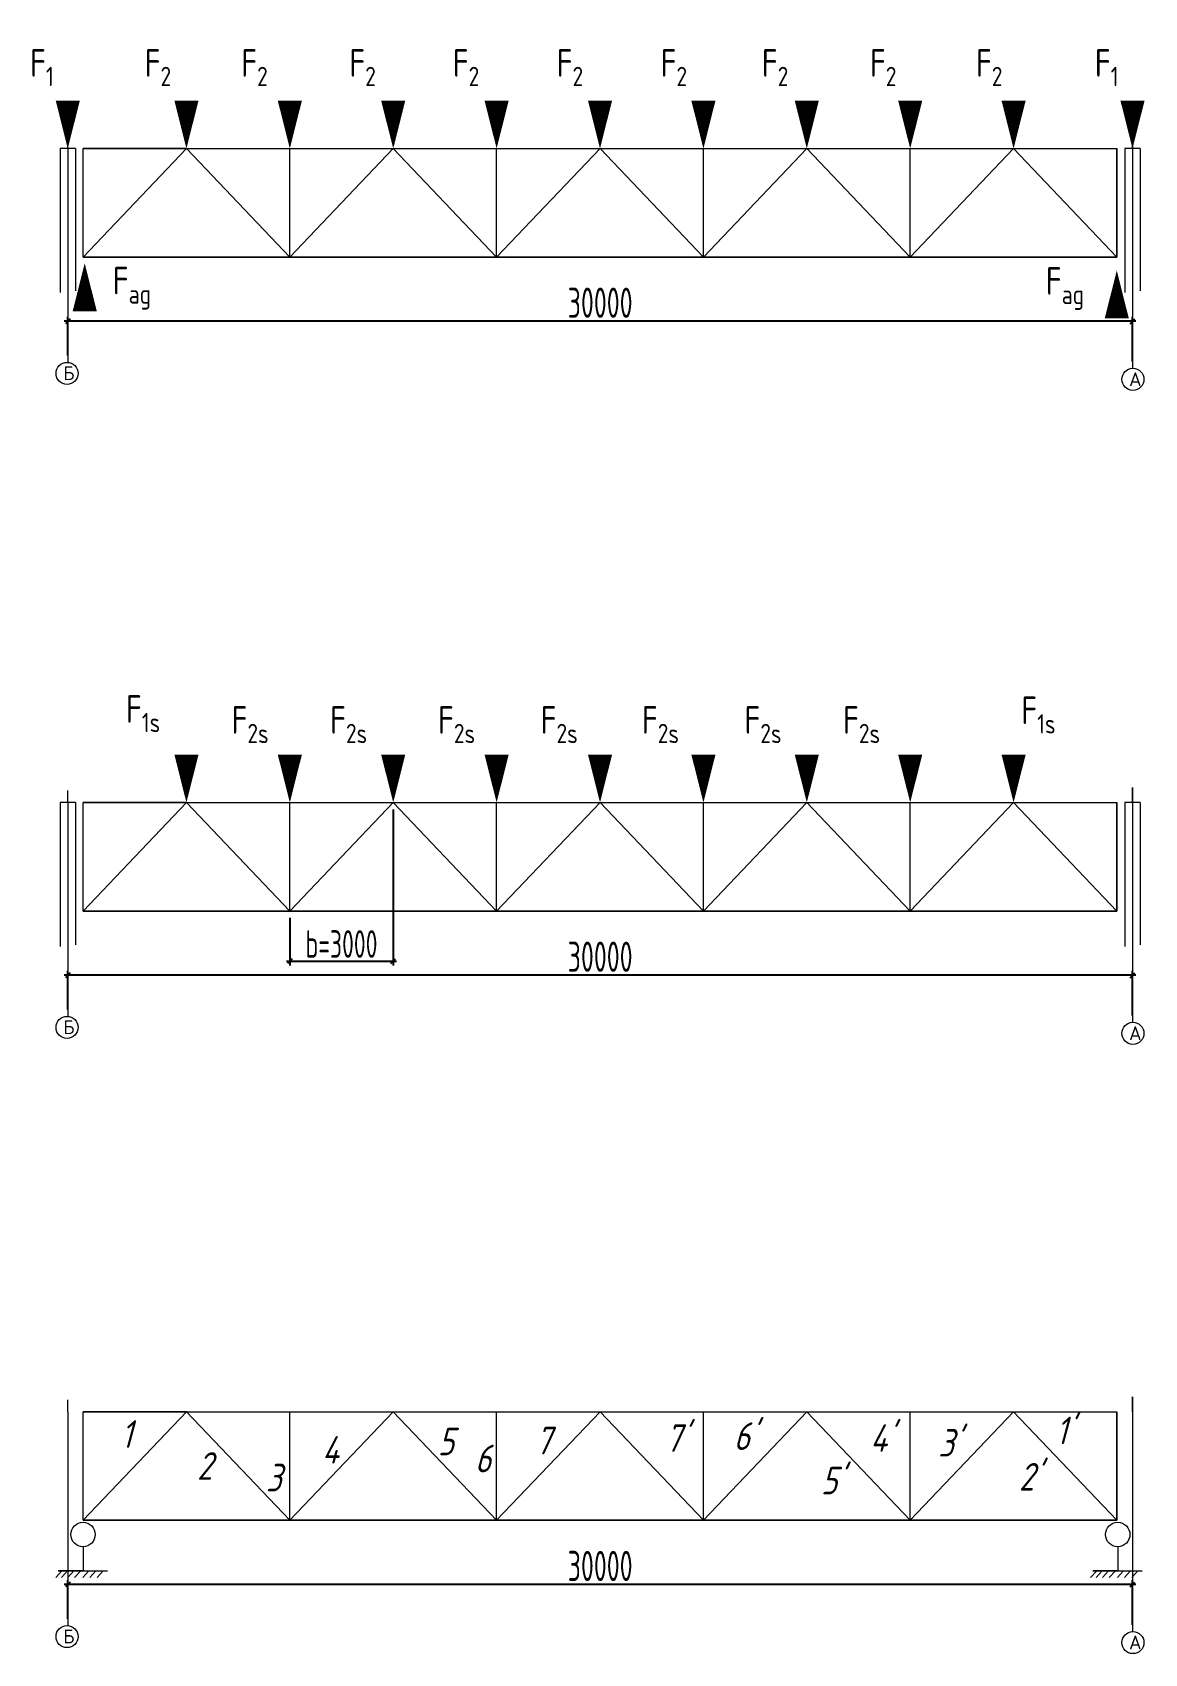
# Model space of a CAD drawing. Header units: millimetres. Extents: x -258606 to -95372, y 16759 to 83244.
# Drawn here: x -127024.9 to -126702.2, y 41358.5 to 41829 of the extents above; entities that cross this region are included whole.
import ezdxf

# ---------------------------------------------------------------- set-up
doc = ezdxf.new("R2010")
doc.units = ezdxf.units.MM
doc.header["$LTSCALE"] = 0.5
doc.layers.add('размеры', color=7, linetype='Continuous')
doc.layers.add('ТОНКИЕе', color=7, linetype='Continuous', lineweight=5)
doc.styles.add('style1', font='', dxfattribs={"oblique": 15, "height": 3.5})
doc.styles.add('Наклонный 5', font='isocpeur.ttf', dxfattribs={"oblique": 15, "height": 7})
doc.styles.add('РАЗМЕРЫ_20', font='txt.shx', dxfattribs={"width": 0.6, "height": 2})
doc.styles.get('style1').set_extended_font_data('GOST type A')
doc.dimstyles.new('РАЗМЕРЫ_200_2.5', dxfattribs={"dimtxt": 2, "dimasz": 1.4, "dimexe": 1.25, "dimexo": 2, "dimgap": 1, "dimtad": 3, "dimdec": 1, "dimlfac": 200, "dimrnd": 1, "dimdsep": 46, "dimtxsty": 'РАЗМЕРЫ_20', "dimblk1": 'OBLIQUE', "dimblk2": 'OBLIQUE', "dimsah": 1, "dimcen": 2.5, "dimdle": 1, "dimclrt": 256, "dimadec": 0, "dimazin": 0, "dimtfac": 1, "dimtdec": 1, "dimtmove": 0, "dimatfit": 3, "dimfxl": 1, "dimtolj": 1, "dimarcsym": 0})

msp = doc.modelspace()

# ---------------------------------------------------------------- texts
at = {"layer": 'ТОНКИЕе', "char_height": 8, "style": 'style1'}
for s, width, insert, attachment_point in [('\\A1;{\\Q0;F\\H0.7x;\\S^ 1;}', 10.1665634, (-127025.61371, 41824.12845), 1), ('\\A1;{\\Q0;F\\H0.7x;\\S^ 2;}', 10.1665634, (-126992.37106, 41824.12845), 1), ('\\A1;{\\Q0;F\\H0.7x;\\S^ 2;}', 10.1665634, (-126964.35315, 41824.12845), 1), ('\\A1;{\\Q0;F\\H0.7x;\\S^ 2;}', 10.1665634, (-126932.98503, 41824.12845), 1), ('\\A1;{\\Q0;F\\H0.7x;\\S^ 2;}', 10.1665634, (-126902.97827, 41824.12845), 1), ('\\A1;{\\Q0;F\\H0.7x;\\S^ 2;}', 10.1665634, (-126872.82862, 41824.12845), 1), ('\\A1;{\\Q0;F\\H0.7x;\\S^ 2;}', 10.1665634, (-126842.67896, 41824.12845), 1), ('\\A1;{\\Q0;F\\H0.7x;\\S^ 2;}', 10.1665634, (-126813.30842, 41824.12845), 1), ('\\A1;{\\Q0;F\\H0.7x;\\S^ 2;}', 10.1665634, (-126781.9403, 41824.12845), 1), ('\\A1;{\\Q0;F\\H0.7x;\\S^ 2;}', 10.1665634, (-126751.18179, 41824.12845), 1), ('\\A1;{\\Q0;F\\H0.7x;\\S^ 1;}', 10.1665634, (-126716.67891, 41824.12845), 1), ('\\A1;{\\Q0;F\\H0.7x;\\S^ ag;}', 10.1665634, (-127001.61986, 41750.25189), 7), ('\\A1;{\\Q0;F\\H0.7x;\\S^ ag;}', 10.1665634, (-126730.90271, 41750.14069), 7), ('\\A1;{\\Q0;F\\H0.7x;\\S^ 1s;}', 27.8427015, (-126997.79495, 41636.64422), 1), ('\\A1;{\\Q0;F\\H0.7x;\\S^ 1s;}', 27.8427015, (-126738.0117, 41636.24858), 1), ('\\A1;{\\Q0;F\\H0.7x;\\S^ 2s;}', 25.7120939, (-126967.16794, 41633.45958), 1), ('\\A1;{\\Q0;F\\H0.7x;\\S^ 2s;}', 25.7120939, (-126938.56208, 41633.45958), 1), ('\\A1;{\\Q0;F\\H0.7x;\\S^ 2s;}', 25.7120939, (-126907.25058, 41633.45958), 1), ('\\A1;{\\Q0;F\\H0.7x;\\S^ 2s;}', 25.7120939, (-126877.48479, 41633.45958), 1), ('\\A1;{\\Q0;F\\H0.7x;\\S^ 2s;}', 25.7120939, (-126848.10589, 41633.45958), 1), ('\\A1;{\\Q0;F\\H0.7x;\\S^ 2s;}', 25.7120939, (-126818.34047, 41633.45958), 1), ('\\A1;{\\Q0;F\\H0.7x;\\S^ 2s;}', 25.7120939, (-126789.73461, 41633.45958), 1), ("1'", 2.9481133, (-126727.985, 41427.26299), 1), ('1', 2.9481133, (-126999.19736, 41426.22822), 1), ('5', 2.9481133, (-126907.29333, 41424.07399), 1), ('7', 2.9481133, (-126878.93694, 41424.34414), 1), ("7'", 2.9481133, (-126841.20707, 41425.07059), 1), ("6'", 2.9481133, (-126821.45885, 41425.61908), 1), ("4'", 2.9481133, (-126781.8655, 41425.07215), 1), ("3'", 2.9481133, (-126762.11729, 41423.70118), 1), ('4', 8, (-126940.901, 41421.64351), 1), ('2', 2.9481133, (-126977.13417, 41416.972), 1), ('6', 2.9481133, (-126896.52836, 41419.13308), 1), ("2'", 2.9481133, (-126738.68174, 41413.82745), 1), ('3', 2.9481133, (-126957.17967, 41413.59111), 1), ("5'", 2.9481133, (-126796.12834, 41412.73343), 1)]:
    msp.add_mtext_dynamic_manual_height_columns(s, width=width, gutter_width=17.5, heights=[0], dxfattribs=dict(at, insert=insert, attachment_point=attachment_point))
at = {"layer": 'ТОНКИЕе', "color": 0, "char_height": 4, "attachment_point": 1, "style": 'Наклонный 5'}
for s, insert in [('{\\Q0;Б}', (-127015.97688, 41732.08378)), ('{\\Q0;А}', (-126706.72517, 41730.36314)), ('{\\Q0;Б}', (-127015.97688, 41542.29682)), ('{\\Q0;А}', (-126706.72517, 41540.57618)), ('{\\Q0;Б}', (-127015.97688, 41365.49783)), ('{\\Q0;А}', (-126706.72517, 41363.77719))]:
    msp.add_mtext_dynamic_manual_height_columns(s, width=1.8527324, gutter_width=35, heights=[0], dxfattribs=dict(at, insert=insert))

# ---------------------------------------------------------------- blocks, each defined once
blk = doc.blocks.new('_Oblique')
at = {"color": 0, "linetype": 'ByBlock', "lineweight": -2}
blk.add_line((-0.5, -0.5), (0.5, 0.5), dxfattribs=at)
blk = doc.blocks.new('*D792')
at = {"layer": 'Defpoints', "color": 0, "transparency": 16777216}
for p in [(-127014.67, 41745.16), (-127014.67, 41733.19), (-126705.73, 41731.45)]:
    blk.add_point(p, dxfattribs=at)
at = {"layer": 'размеры', "color": 0, "lineweight": -2, "transparency": 16777216}
for p, q in [((-126704.73, 41745.16), (-127015.67, 41745.16)), ((-127014.67, 41735.19), (-127014.67, 41746.41)), ((-126705.73, 41733.45), (-126705.73, 41746.41))]:
    blk.add_line(p, q, dxfattribs=at)
at = {"layer": 'размеры', "color": 0, "lineweight": -2, "transparency": 16777216, "xscale": 1.4, "yscale": 1.4, "zscale": 1.4, "rotation": 180}
blk.add_blockref('_Oblique', (-127014.67, 41745.16), dxfattribs=at)
at = {"layer": 'размеры', "color": 0, "lineweight": -2, "transparency": 16777216, "xscale": 1.4, "yscale": 1.4, "zscale": 1.4}
blk.add_blockref('_Oblique', (-126705.73, 41745.16), dxfattribs=at)
at = {"layer": 'размеры', "transparency": 16777216, "insert": (-126860.2, 41750.54), "char_height": 2, "attachment_point": 5, "style": 'РАЗМЕРЫ_20'}
blk.add_mtext('\\A1;{\\H4.375x;30000}', dxfattribs=at)
blk = doc.blocks.new('*D793')
at = {"layer": 'Defpoints', "color": 0, "transparency": 16777216}
for p in [(-127014.67, 41555.37), (-127014.67, 41543.4), (-126705.73, 41541.66)]:
    blk.add_point(p, dxfattribs=at)
at = {"layer": 'размеры', "color": 0, "lineweight": -2, "transparency": 16777216}
for p, q in [((-127014.67, 41545.4), (-127014.67, 41556.62)), ((-126705.73, 41543.66), (-126705.73, 41556.62)), ((-126704.73, 41555.37), (-127015.67, 41555.37))]:
    blk.add_line(p, q, dxfattribs=at)
at = {"layer": 'размеры', "color": 0, "lineweight": -2, "transparency": 16777216, "xscale": 1.4, "yscale": 1.4, "zscale": 1.4, "rotation": 180}
blk.add_blockref('_Oblique', (-127014.67, 41555.37), dxfattribs=at)
at = {"layer": 'размеры', "color": 0, "lineweight": -2, "transparency": 16777216, "xscale": 1.4, "yscale": 1.4, "zscale": 1.4}
blk.add_blockref('_Oblique', (-126705.73, 41555.37), dxfattribs=at)
at = {"layer": 'размеры', "transparency": 16777216, "insert": (-126860.2, 41560.75), "char_height": 2, "attachment_point": 5, "style": 'РАЗМЕРЫ_20'}
blk.add_mtext('\\A1;{\\H4.375x;30000}', dxfattribs=at)
blk = doc.blocks.new('*D794')
at = {"layer": 'Defpoints', "color": 0, "transparency": 16777216}
for p in [(-126920.24, 41605.49), (-126950.24, 41573.99), (-126920.24, 41559.44)]:
    blk.add_point(p, dxfattribs=at)
at = {"layer": 'размеры', "color": 0, "lineweight": -2, "transparency": 16777216}
for p, q in [((-126920.24, 41603.49), (-126920.24, 41558.19)), ((-126950.24, 41571.99), (-126950.24, 41558.19)), ((-126951.24, 41559.44), (-126919.24, 41559.44))]:
    blk.add_line(p, q, dxfattribs=at)
at = {"layer": 'размеры', "color": 0, "lineweight": -2, "transparency": 16777216, "xscale": 1.4, "yscale": 1.4, "zscale": 1.4, "rotation": 180}
blk.add_blockref('_Oblique', (-126950.24, 41559.44), dxfattribs=at)
at = {"layer": 'размеры', "color": 0, "lineweight": -2, "transparency": 16777216, "xscale": 1.4, "yscale": 1.4, "zscale": 1.4}
blk.add_blockref('_Oblique', (-126920.24, 41559.44), dxfattribs=at)
at = {"layer": 'размеры', "transparency": 16777216, "insert": (-126935.24, 41564.44), "char_height": 2, "attachment_point": 5, "style": 'РАЗМЕРЫ_20'}
blk.add_mtext('\\A1;{\\H4x;b=3000}', dxfattribs=at)
blk = doc.blocks.new('*D795')
at = {"layer": 'Defpoints', "color": 0, "transparency": 16777216}
for p in [(-127014.67, 41378.58), (-127014.67, 41366.6), (-126705.73, 41364.86)]:
    blk.add_point(p, dxfattribs=at)
at = {"layer": 'размеры', "color": 0, "lineweight": -2, "transparency": 16777216}
for p, q in [((-126704.73, 41378.58), (-127015.67, 41378.58)), ((-127014.67, 41368.6), (-127014.67, 41379.83)), ((-126705.73, 41366.86), (-126705.73, 41379.83))]:
    blk.add_line(p, q, dxfattribs=at)
at = {"layer": 'размеры', "color": 0, "lineweight": -2, "transparency": 16777216, "xscale": 1.4, "yscale": 1.4, "zscale": 1.4, "rotation": 180}
blk.add_blockref('_Oblique', (-127014.67, 41378.58), dxfattribs=at)
at = {"layer": 'размеры', "color": 0, "lineweight": -2, "transparency": 16777216, "xscale": 1.4, "yscale": 1.4, "zscale": 1.4}
blk.add_blockref('_Oblique', (-126705.73, 41378.58), dxfattribs=at)
at = {"layer": 'размеры', "transparency": 16777216, "insert": (-126860.2, 41383.95), "char_height": 2, "attachment_point": 5, "style": 'РАЗМЕРЫ_20'}
blk.add_mtext('\\A1;{\\H4.375x;30000}', dxfattribs=at)

# ---------------------------------------------------------------- dimensions: what is measured, and where the dimension line sits
at = {"layer": 'размеры'}
for base, p1, p2, text, picture, middle in [((-127014.6677, 41745.16156), (-126705.7329, 41731.4482), (-127014.6677, 41733.18936), '{\\H4.375x;30000}', '*D792', (-126860.2003, 41745.16156)), ((-126920.23578, 41559.4401), (-126950.23578, 41573.99302), (-126920.23578, 41605.49302), '{\\H4x;b=3000}', '*D794', (-126935.23578, 41559.4401)), ((-127014.6677, 41555.3746), (-126705.7329, 41541.66124), (-127014.6677, 41543.4024), '{\\H4.375x;30000}', '*D793', (-126860.2003, 41555.3746)), ((-127014.6677, 41378.5756), (-126705.7329, 41364.86225), (-127014.6677, 41366.60341), '{\\H4.375x;30000}', '*D795', (-126860.2003, 41378.5756))]:
    dim = msp.add_linear_dim(base=base, p1=p1, p2=p2, text=text, dimstyle='РАЗМЕРЫ_200_2.5', dxfattribs=at)
    dim.commit()
    dim.dimension.update_dxf_attribs({"geometry": picture, "text_midpoint": middle, "dimtype": 160})

# ---------------------------------------------------------------- linework, layer by layer
at = {"layer": 'ТОНКИЕе'}
for points in [[(-127014.6677, 41795.27998, 0, 0, 0), (-127014.6677, 41825.48495, 0, 0, 0), (-127014.6677, 41795.27998, 0, 7, 0), (-127014.6677, 41809.18564, 7, 7, 0)], [(-126980.23578, 41795.27998, 0, 0, 0), (-126980.23578, 41825.48495, 0, 0, 0), (-126980.23578, 41795.27998, 0, 7, 0), (-126980.23578, 41809.18564, 7, 7, 0)], [(-126950.23578, 41795.27998, 0, 0, 0), (-126950.23578, 41825.48495, 0, 0, 0), (-126950.23578, 41795.27998, 0, 7, 0), (-126950.23578, 41809.18564, 7, 7, 0)], [(-126920.23578, 41795.27998, 0, 0, 0), (-126920.23578, 41825.48495, 0, 0, 0), (-126920.23578, 41795.27998, 0, 7, 0), (-126920.23578, 41809.18564, 7, 7, 0)], [(-126890.23578, 41795.27998, 0, 0, 0), (-126890.23578, 41825.48495, 0, 0, 0), (-126890.23578, 41795.27998, 0, 7, 0), (-126890.23578, 41809.18564, 7, 7, 0)], [(-126860.23578, 41795.27998, 0, 0, 0), (-126860.23578, 41825.48495, 0, 0, 0), (-126860.23578, 41795.27998, 0, 7, 0), (-126860.23578, 41809.18564, 7, 7, 0)], [(-126830.23578, 41795.27998, 0, 0, 0), (-126830.23578, 41825.48495, 0, 0, 0), (-126830.23578, 41795.27998, 0, 7, 0), (-126830.23578, 41809.18564, 7, 7, 0)], [(-126800.23578, 41795.27998, 0, 0, 0), (-126800.23578, 41825.48495, 0, 0, 0), (-126800.23578, 41795.27998, 0, 7, 0), (-126800.23578, 41809.18564, 7, 7, 0)], [(-126770.23578, 41795.27998, 0, 0, 0), (-126770.23578, 41825.48495, 0, 0, 0), (-126770.23578, 41795.27998, 0, 7, 0), (-126770.23578, 41809.18564, 7, 7, 0)], [(-126740.23578, 41795.27998, 0, 0, 0), (-126740.23578, 41825.48495, 0, 0, 0), (-126740.23578, 41795.27998, 0, 7, 0), (-126740.23578, 41809.18564, 7, 7, 0)], [(-126705.7329, 41795.27998, 0, 0, 0), (-126705.7329, 41825.48495, 0, 0, 0), (-126705.7329, 41795.27998, 0, 7, 0), (-126705.7329, 41809.18564, 7, 7, 0)], [(-127009.74746, 41761.99513, 0, 0, 0), (-127009.74746, 41731.79016, 0, 0, 0), (-127009.74746, 41761.99513, 0, 7, 0), (-127009.74746, 41748.08946, 7, 7, 0)], [(-126710.29637, 41759.87924, 0, 0, 0), (-126710.29637, 41729.67427, 0, 0, 0), (-126710.29637, 41759.87924, 0, 7, 0), (-126710.29637, 41745.97358, 7, 7, 0)], [(-126980.23578, 41605.49302, 0, 0, 0), (-126980.23578, 41635.69799, 0, 0, 0), (-126980.23578, 41605.49302, 0, 7, 0), (-126980.23578, 41619.39869, 7, 7, 0)], [(-126950.23578, 41605.49302, 0, 0, 0), (-126950.23578, 41635.69799, 0, 0, 0), (-126950.23578, 41605.49302, 0, 7, 0), (-126950.23578, 41619.39869, 7, 7, 0)], [(-126920.23578, 41605.49302, 0, 0, 0), (-126920.23578, 41635.69799, 0, 0, 0), (-126920.23578, 41605.49302, 0, 7, 0), (-126920.23578, 41619.39869, 7, 7, 0)], [(-126890.23578, 41605.49302, 0, 0, 0), (-126890.23578, 41635.69799, 0, 0, 0), (-126890.23578, 41605.49302, 0, 7, 0), (-126890.23578, 41619.39869, 7, 7, 0)], [(-126860.23578, 41605.49302, 0, 0, 0), (-126860.23578, 41635.69799, 0, 0, 0), (-126860.23578, 41605.49302, 0, 7, 0), (-126860.23578, 41619.39869, 7, 7, 0)], [(-126830.23578, 41605.49302, 0, 0, 0), (-126830.23578, 41635.69799, 0, 0, 0), (-126830.23578, 41605.49302, 0, 7, 0), (-126830.23578, 41619.39869, 7, 7, 0)], [(-126800.23578, 41605.49302, 0, 0, 0), (-126800.23578, 41635.69799, 0, 0, 0), (-126800.23578, 41605.49302, 0, 7, 0), (-126800.23578, 41619.39869, 7, 7, 0)], [(-126770.23578, 41605.49302, 0, 0, 0), (-126770.23578, 41635.69799, 0, 0, 0), (-126770.23578, 41605.49302, 0, 7, 0), (-126770.23578, 41619.39869, 7, 7, 0)], [(-126740.23578, 41605.49302, 0, 0, 0), (-126740.23578, 41635.69799, 0, 0, 0), (-126740.23578, 41605.49302, 0, 7, 0), (-126740.23578, 41619.39869, 7, 7, 0)]]:
    msp.add_lwpolyline(points, format="xyseb", dxfattribs=at)
for points in [[(-127014.6677, 41795.27998), (-127014.6677, 41798.79531)], [(-126705.7329, 41795.27998), (-126705.7329, 41799.6204), (-126705.7329, 41731.4482)], [(-127012.4177, 41795.27998), (-127016.9177, 41795.27998), (-127016.9177, 41753.53326)], [(-127014.6677, 41795.27998), (-127014.6677, 41733.18936)], [(-127012.4177, 41795.27998), (-127012.4177, 41754.02981)], [(-127010.23578, 41763.77998), (-127010.23578, 41795.27998), (-126980.23578, 41795.27998), (-127010.23578, 41795.27998), (-126710.23578, 41795.27998), (-126710.23578, 41763.77998), (-127010.23578, 41763.77998)], [(-127010.23578, 41763.77998), (-126950.23578, 41763.77998), (-126950.23578, 41795.27998)], [(-127010.23578, 41763.77998), (-126980.23578, 41795.27998), (-126950.23578, 41763.77998)], [(-126950.23578, 41763.77998), (-126890.23578, 41763.77998), (-126890.23578, 41795.27998)], [(-126950.23578, 41763.77998), (-126920.23578, 41795.27998), (-126890.23578, 41763.77998)], [(-126890.23578, 41763.77998), (-126830.23578, 41763.77998), (-126830.23578, 41795.27998)], [(-126890.23578, 41763.77998), (-126860.23578, 41795.27998), (-126830.23578, 41763.77998)], [(-126830.23578, 41763.77998), (-126770.23578, 41763.77998), (-126770.23578, 41795.27998)], [(-126830.23578, 41763.77998), (-126800.23578, 41795.27998), (-126770.23578, 41763.77998)], [(-126770.23578, 41763.77998), (-126710.23578, 41763.77998), (-126710.23578, 41795.27998)], [(-126770.23578, 41763.77998), (-126740.23578, 41795.27998), (-126710.23578, 41763.77998)], [(-126703.4829, 41795.27998), (-126707.9829, 41795.27998), (-126707.9829, 41753.53326)], [(-126703.4829, 41795.27998), (-126703.4829, 41754.02981)], [(-127014.6677, 41605.49302), (-127014.6677, 41609.00835)], [(-126705.7329, 41605.49302), (-126705.7329, 41609.83344), (-126705.7329, 41541.66124)], [(-127012.4177, 41605.49302), (-127016.9177, 41605.49302), (-127016.9177, 41563.7463)], [(-127014.6677, 41605.49302), (-127014.6677, 41543.4024)], [(-127012.4177, 41605.49302), (-127012.4177, 41564.24285)], [(-127010.23578, 41573.99302), (-127010.23578, 41605.49302), (-126980.23578, 41605.49302), (-127010.23578, 41605.49302), (-126710.23578, 41605.49302), (-126710.23578, 41573.99302), (-127010.23578, 41573.99302)], [(-127010.23578, 41573.99302), (-126950.23578, 41573.99302), (-126950.23578, 41605.49302)], [(-127010.23578, 41573.99302), (-126980.23578, 41605.49302), (-126950.23578, 41573.99302)], [(-126950.23578, 41573.99302), (-126890.23578, 41573.99302), (-126890.23578, 41605.49302)], [(-126950.23578, 41573.99302), (-126920.23578, 41605.49302), (-126890.23578, 41573.99302)], [(-126890.23578, 41573.99302), (-126830.23578, 41573.99302), (-126830.23578, 41605.49302)], [(-126890.23578, 41573.99302), (-126860.23578, 41605.49302), (-126830.23578, 41573.99302)], [(-126830.23578, 41573.99302), (-126770.23578, 41573.99302), (-126770.23578, 41605.49302)], [(-126830.23578, 41573.99302), (-126800.23578, 41605.49302), (-126770.23578, 41573.99302)], [(-126770.23578, 41573.99302), (-126710.23578, 41573.99302), (-126710.23578, 41605.49302)], [(-126770.23578, 41573.99302), (-126740.23578, 41605.49302), (-126710.23578, 41573.99302)], [(-126703.4829, 41605.49302), (-126707.9829, 41605.49302), (-126707.9829, 41563.7463)], [(-126703.4829, 41605.49302), (-126703.4829, 41564.24285)], [(-127014.6677, 41428.69402), (-127014.6677, 41432.20935)], [(-126705.7329, 41428.69402), (-126705.7329, 41433.03445), (-126705.7329, 41364.86225)], [(-127014.6677, 41428.69402), (-127014.6677, 41366.60341)], [(-127010.23578, 41397.19402), (-127010.23578, 41428.69402), (-126980.23578, 41428.69402), (-127010.23578, 41428.69402), (-126710.23578, 41428.69402), (-126710.23578, 41397.19402), (-127010.23578, 41397.19402)], [(-127010.23578, 41397.19402), (-126950.23578, 41397.19402), (-126950.23578, 41428.69402)], [(-127010.23578, 41397.19402), (-126980.23578, 41428.69402), (-126950.23578, 41397.19402)], [(-126950.23578, 41397.19402), (-126890.23578, 41397.19402), (-126890.23578, 41428.69402)], [(-126950.23578, 41397.19402), (-126920.23578, 41428.69402), (-126890.23578, 41397.19402)], [(-126890.23578, 41397.19402), (-126830.23578, 41397.19402), (-126830.23578, 41428.69402)], [(-126890.23578, 41397.19402), (-126860.23578, 41428.69402), (-126830.23578, 41397.19402)], [(-126830.23578, 41397.19402), (-126770.23578, 41397.19402), (-126770.23578, 41428.69402)], [(-126830.23578, 41397.19402), (-126800.23578, 41428.69402), (-126770.23578, 41397.19402)], [(-126770.23578, 41397.19402), (-126710.23578, 41397.19402), (-126710.23578, 41428.69402)], [(-126770.23578, 41397.19402), (-126740.23578, 41428.69402), (-126710.23578, 41397.19402)], [(-127010.21146, 41389.45988), (-127010.21146, 41382.57383), (-127017.47399, 41382.57383), (-127003.17315, 41382.57383)], [(-126709.99189, 41389.45988), (-126709.99189, 41382.57383), (-126717.25443, 41382.57383), (-126702.95359, 41382.57383)], [(-127016.35092, 41382.57383), (-127018.14784, 41380.6277)], [(-127014.71553, 41382.57383), (-127016.51245, 41380.6277)], [(-127012.88213, 41382.57383), (-127014.67904, 41380.6277)], [(-127010.9024, 41382.57383), (-127012.69932, 41380.6277)], [(-127008.53464, 41382.57383), (-127010.33156, 41380.6277)], [(-127006.49601, 41382.57383), (-127008.29292, 41380.6277)], [(-127004.36844, 41382.57383), (-127006.16535, 41380.6277)], [(-126716.13135, 41382.57383), (-126717.92827, 41380.6277)], [(-126714.49596, 41382.57383), (-126716.29288, 41380.6277)], [(-126712.66256, 41382.57383), (-126714.45948, 41380.6277)], [(-126710.68284, 41382.57383), (-126712.47975, 41380.6277)], [(-126708.31507, 41382.57383), (-126710.11199, 41380.6277)], [(-126706.27644, 41382.57383), (-126708.07336, 41380.6277)], [(-126704.14887, 41382.57383), (-126705.94579, 41380.6277)]]:
    msp.add_lwpolyline(points, dxfattribs=at)
at = {"layer": 'ТОНКИЕе', "color": 0}
for centre in [(-127014.88081, 41730.03156), (-126705.6291, 41728.31092), (-127014.88081, 41540.2446), (-126705.6291, 41538.52396), (-127014.88081, 41363.4456), (-126705.6291, 41361.72497)]:
    msp.add_circle(centre, 3.2, dxfattribs=at)
at = {"layer": 'ТОНКИЕе'}
for centre in [(-127010.2373, 41393.07519), (-126710.01773, 41393.07519)]:
    msp.add_circle(centre, 3.54021, dxfattribs=at)

msp.set_redraw_order([(e.dxf.handle, doc.entitydb.next_handle()) for e in msp.query("TEXT MTEXT ATTDEF DIMENSION ARC_DIMENSION")])  # texts and dimensions are drawn at this point

doc.saveas('drawing.dxf')
